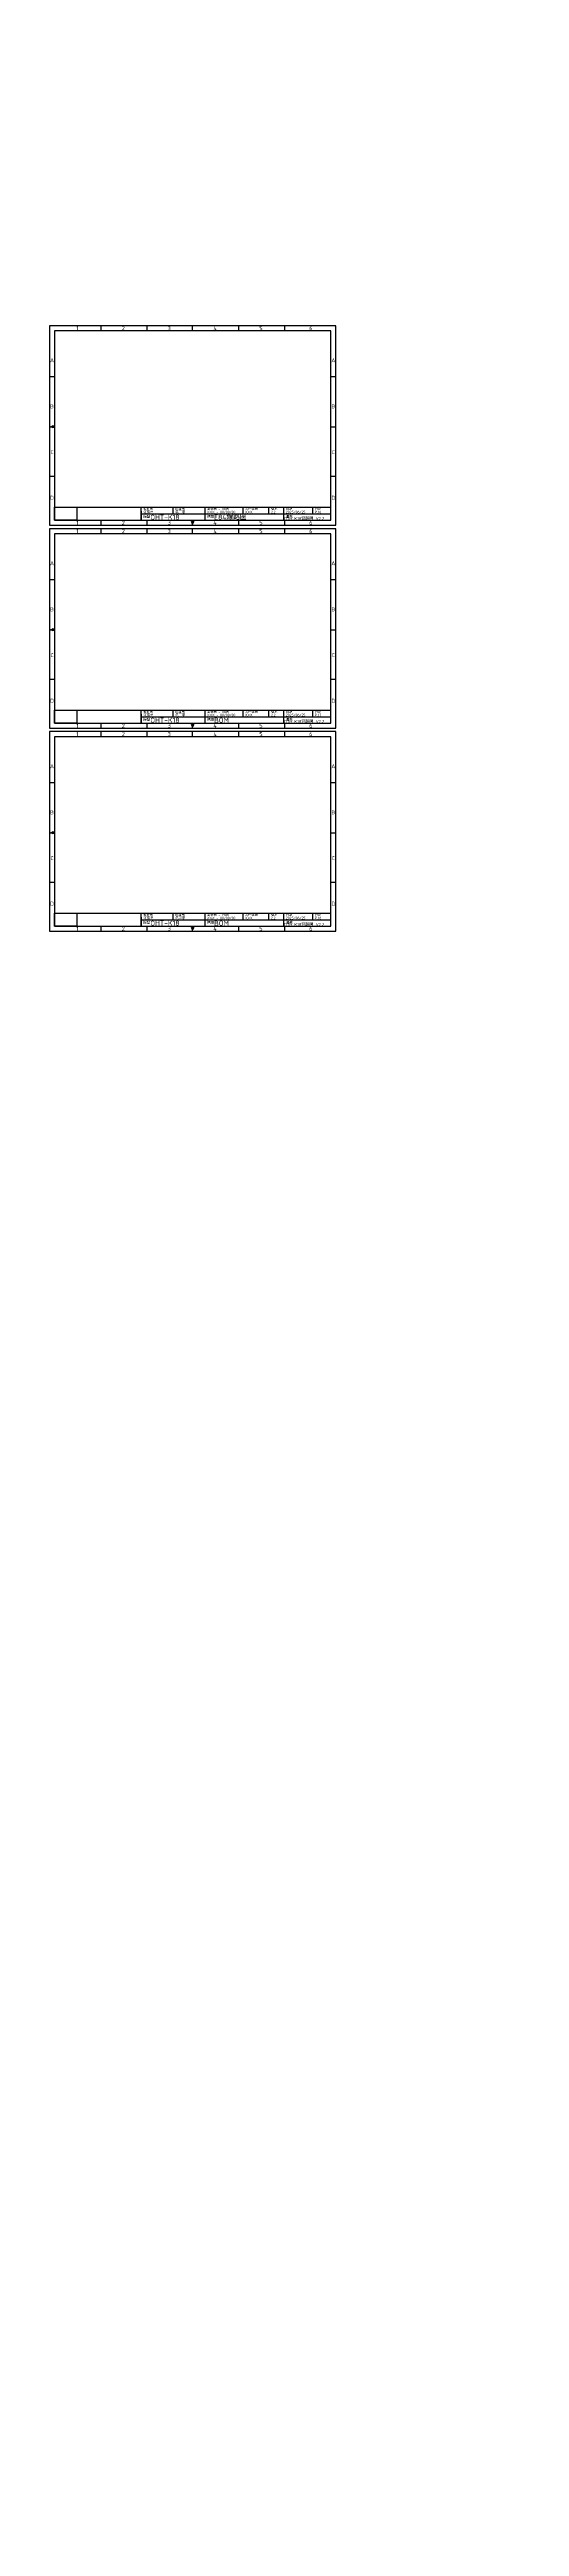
# Model space of a CAD drawing. Header units: millimetres. Extents: x -18 to 2429, y -1164 to 433.
# Drawn here: x 821 to 1057, y -1164 to 77 of the extents above; entities that cross this region are included whole.
import ezdxf
from ezdxf.enums import TextEntityAlignment as Align

# ---------------------------------------------------------------- set-up
doc = ezdxf.new("R2018")
doc.units = ezdxf.units.MM
for name, color, linetype in [('商標', 7, 'Continuous'), ('圖框', 7, 'Continuous'), ('文字框', 7, 'Continuous')]:
    doc.layers.add(name, color=color, linetype=linetype)
doc.layers.add('視埠', color=1, linetype='Continuous', plot=False)
doc.styles.add('ISO Proportional', font='isocp.shx', dxfattribs={"bigfont": 'chineset.shx'})
doc.styles.get("Standard").update_dxf_attribs({"font": 'txt.shx', "bigfont": 'chineset.shx'})
picture_1 = doc.add_image_def('image1.jpg', size_in_pixel=(194, 112))

# ---------------------------------------------------------------- blocks, each defined once
blk = doc.blocks.new('*U36')
at = {"color": 0, "linetype": 'ByBlock', "lineweight": 30, "width": 0.8, "flags": 104}
blk.add_attdef('說明', text='', height=0.9, dxfattribs=at).set_placement((-7.347638122934281e-17, 0.5), align=Align.TOP_LEFT)
blk = doc.blocks.new('A4橫式')
at = {"layer": '商標'}
for p, q in [((5.000000071097134, 18.25000005253219), (92.00000001856576, 18.25000005253219)), ((92.00000001856576, 14.25000005253122), (92.00000001856576, 5.250000052531387))]:
    blk.add_line(p, q, dxfattribs=at)
at = {"layer": '圖框'}
for p, q in [((51.5, 200.2500000131329), (51.5, 195.2500000131329)), ((97.5, 200.2500000131328), (97.5, 195.2500000131328)), ((143.5, 195.2500000131328), (143.5, 200.2500000131328)), ((189.5, 200.2500000131328), (189.5, 195.2500000131328)), ((235.5, 200.2500000131328), (235.5, 195.2500000131328)), ((5.000000071097134, 148.9999999474686), (7.109713351383107e-08, 148.9999999474686)), ((287, 148.9999999474686), (282, 148.9999999474686)), ((1.250000000000028, 99.00000000000001), (3.750000000000028, 100.25)), ((3.750000000000028, 100.25), (3.750000000000028, 97.75000000000001)), ((2.842170943040401e-14, 99.00000000000001), (4.999999947468638, 99.00000000000001)), ((3.750000000000028, 97.75000000000001), (1.250000000000028, 99.00000000000001)), ((281.9999999289029, 98.99999994746862), (286.9999999289029, 98.99999994746862)), ((5.000000071097134, 48.99999994746861), (7.109713351383107e-08, 48.99999994746861)), ((287, 48.99999994746857), (282, 48.99999994746857)), ((51.50000011553286, 5.249999981433405), (51.50000011553286, 0.2499999814334046)), ((97.50000011553286, 5.249999981433405), (97.50000011553286, 0.2499999814334046)), ((142.2500000444357, 4.000000088079986), (144.7500000444357, 4.000000088079986)), ((143.5000000444357, 1.500000088079986), (142.2500000444357, 4.000000088079986)), ((143.5000000444357, 0.2500000525313908), (143.5000000444357, 5.2499999814342)), ((144.7500000444357, 4.000000088079986), (143.5000000444357, 1.500000088079986)), ((189.5000001155329, 5.249999981433405), (189.5000001155329, 0.2499999814334046)), ((235.5000001155329, 5.249999981433405), (235.5000001155329, 0.2499999814334046))]:
    blk.add_line(p, q, dxfattribs=at)
blk.add_lwpolyline([(5.000000071097134, 195), (5.000000071097134, 5.249999968301346), (282.0000000177743, 5.249999994567055), (282.0000000888714, 195.0000000262657), (5.000000071097134, 195)], dxfattribs=at)
at = {"layer": '文字框', "color": 5}
for p, q in [((92.00000001856576, 18.25000005253219), (282.000000015342, 18.25000008808076)), ((92.00000001856574, 5.250000052531391), (92.00000001856576, 18.25000005253219)), ((92.00000001856579, 11.7500000525322), (156.0000000185657, 11.75000005253219)), ((124.0000000185657, 11.75000005253219), (124.0000000185657, 18.25000005253219)), ((156.0000000185657, 11.75000005253262), (156.0000000185657, 18.25000005253219)), ((156.0000000185657, 5.250000052532187), (156.0000000185657, 11.75000005253262)), ((156.0000000185657, 11.75000005253219), (220.0000000185656, 11.75000005253216)), ((194.0000000185657, 11.75000005253262), (194.0000000185657, 18.25000005253219)), ((220.0000000185655, 11.75000005253219), (220.0000000185655, 18.25000005253219)), ((220.0000000185656, 11.75000005253182), (282.0000000165581, 11.75000006398425)), ((235.0000000185655, 11.75000005253219), (235.0000000185655, 18.25000005253219)), ((235.0000000185655, 5.250000052531753), (235.0000000185655, 11.75000005253219)), ((264.0000000185655, 11.75000005253219), (264.0000000185655, 18.25000005253219))]:
    blk.add_line(p, q, dxfattribs=at)
at = {"layer": '視埠'}
blk.add_lwpolyline([(287, 0.2500000525313908), (287.0000000799843, 200.2500000131328), (7.998426099220524e-08, 200.2500000131328), (0, 0.2500000525313908)], close=True, dxfattribs=at)
at = {"layer": '圖框', "style": 'ISO Proportional'}
for s, p in [('1', (28.00000001856579, 197.7499998895043)), ('2', (74.0000000185658, 197.7499999420357)), ('3', (119.9999999474686, 197.7499999606023)), ('4', (166.0000000185658, 197.7499998895043)), ('5', (212.0000000185658, 197.7499999420357)), ('6', (262.0000000185659, 197.7499999420357)), ('A', (2.500000000000114, 165.5000000185666)), ('A', (284.5000000000001, 165.5000000185665)), ('B', (2.500000000000114, 119.5000000185666)), ('B', (284.5000000000001, 119.5000000185665)), ('C', (2.500000000000114, 73.5000000185666)), ('C', (284.5000000000001, 73.50000001856652)), ('D', (2.500000000000114, 27.75000007109799)), ('D', (284.5000000000001, 27.75000007109792)), ('1', (28.00000006300147, 2.74999992890281)), ('2', (74.00000006300147, 2.7499999814342)), ('3', (119.9999999919043, 2.750000000000796)), ('4', (166.0000000630015, 2.74999992890281)), ('5', (212.0000000630015, 2.7499999814342)), ('6', (262.0000000630015, 2.7499999814342))]:
    blk.add_text(s, height=4, dxfattribs=at).set_placement(p, align=Align.MIDDLE)
at = {"layer": '文字框', "style": 'ISO Proportional'}
for s, height, p in [('機器', 2.5, (94.00000001856579, 8.750000052532215)), ('設計者', 2.4, (94.0000000185657, 16.65696394406967)), ('檢查者', 2.4, (126.0000000185657, 16.65696394406967)), ('審核者 - 日期', 2.4, (158.0000000185656, 16.65696394407009)), ('標題', 2.5, (158.0000000185657, 8.750000052532187)), ('文件等級', 2.4, (196.0000000185656, 16.65696394407009)), ('版本', 2.4, (222.0000000185655, 16.65696394406967)), ('圖號', 2.5, (237.0000000185656, 8.750000052531384)), ('日期', 2.4, (237.0000000185655, 16.65696394406967)), ('頁碼', 2.4, (266.0000000185655, 16.65696394406967))]:
    blk.add_text(s, height=height, dxfattribs=at).set_placement(p, align=Align.MIDDLE_LEFT)
at = {"layer": '文字框', "style": 'ISO Proportional', "flags": 8}
for tag, p in [('DESIGNED_BY', (94.0000000185657, 13.78357708165623)), ('CHECKED_BY', (126.0000000185657, 13.78357708165623)), ('APPROVED_BY_DATE', (158.0000000185656, 13.78357708165665)), ('LEVELS', (196.0000000185656, 13.78357708165665)), ('EDITION', (222.0000000185655, 13.78357708165623)), ('DATE', (237.0000000185655, 13.78357708165623)), ('PAGE', (266.0000000185655, 13.78357708165623))]:
    blk.add_attdef(tag, text='', height=2.5, dxfattribs=at).set_placement(p, align=Align.MIDDLE_LEFT)
at = {"layer": '文字框', "color": 6, "style": 'ISO Proportional', "flags": 8}
for tag, height, p in [('MACHINE', 5, (101.0000000185658, 8.550000052531775)), ('TITLE', 5, (165.0000000185657, 8.550000052531981)), ('DRAWING_NUMBER', 3, (244.0000000185655, 8.550000052531662))]:
    blk.add_attdef(tag, text='', height=height, dxfattribs=at).set_placement(p, align=Align.MIDDLE_LEFT)
at = {"layer": '商標'}
image = blk.add_image(picture_1, insert=(5.000000071097134, 5.250000052531391), size_in_units=(22.517857142858524, 13.000000000000798), dxfattribs=at)
image.dxf.flags = 7

msp = doc.modelspace()

# ---------------------------------------------------------------- block references
at = {"linetype": 'ByBlock'}
ref = msp.add_blockref('*U36', (938.945280475843, 76.84933030629963), dxfattribs=at)
lines = msp.add_mtext('\\W0.8000;', dxfattribs={"color": 0, "linetype": 'ByBlock', "insert": (938.945280475843, 77.34933030629963), "char_height": 2.5, "attachment_point": 1})
ref.add_attrib('說明', '', (938.945280475843, 77.34933030629963), dxfattribs={"flags": 104}).embed_mtext(lines)
ref = msp.add_blockref('A4橫式', (821.472648993224, -161.1684777837827, -1334.735505200136), dxfattribs=dict(at, xscale=0.5, yscale=0.5, zscale=0.5))
ref.add_attrib('EDITION', '2.2', dxfattribs={"layer": '文字框', "height": 1.25, "style": 'ISO Proportional'}).set_placement((932.4726490025067, -154.401689295486, -1334.735505200136), align=Align.MIDDLE_LEFT)
ref.add_attrib('TITLE', 'E84線路圖', dxfattribs={"layer": '文字框', "color": 6, "height": 2.5, "style": 'ISO Proportional'}).set_placement((903.9726490025067, -157.0184778100481, -1334.735505200136), align=Align.MIDDLE_LEFT)
ref.add_attrib('DATE', '2025/06/25', dxfattribs={"layer": '文字框', "height": 1.25, "style": 'ISO Proportional'}).set_placement((939.9726490025067, -154.401689295486, -1334.735505200136), align=Align.MIDDLE_LEFT)
ref.add_attrib('APPROVED_BY_DATE', 'XXX - 00/00/00', dxfattribs={"layer": '文字框', "height": 1.25, "style": 'ISO Proportional'}).set_placement((900.4726490025067, -154.4016892954858, -1334.735505200136), align=Align.MIDDLE_LEFT)
ref.add_attrib('DESIGNED_BY', '沈祐丞', dxfattribs={"layer": '文字框', "height": 1.25, "style": 'ISO Proportional'}).set_placement((868.4726490025067, -154.401689295486, -1334.735505200136), align=Align.MIDDLE_LEFT)
ref.add_attrib('CHECKED_BY', '洪正忠', dxfattribs={"layer": '文字框', "height": 1.25, "style": 'ISO Proportional'}).set_placement((884.4726490025067, -154.401689295486, -1334.735505200136), align=Align.MIDDLE_LEFT)
ref.add_attrib('MACHINE', 'OHT-K18', dxfattribs={"layer": '文字框', "color": 6, "height": 2.5, "style": 'ISO Proportional'}).set_placement((871.972649002507, -157.0184778100481, -1334.735505200136), align=Align.MIDDLE_LEFT)
ref.add_attrib('LEVELS', 'XXX', dxfattribs={"layer": '文字框', "height": 1.25, "style": 'ISO Proportional'}).set_placement((919.4726490025067, -154.4016892954858, -1334.735505200136), align=Align.MIDDLE_LEFT)
ref.add_attrib('DRAWING_NUMBER', 'OTH K18電路圖_V2.2', dxfattribs={"layer": '文字框', "color": 6, "height": 1.5, "style": 'ISO Proportional'}).set_placement((938.9726490025067, -157.7001763617692, -1290.281063411268), align=Align.MIDDLE_LEFT)
ref.add_attrib('PAGE', 'P.16', dxfattribs={"layer": '文字框', "height": 1.25, "style": 'ISO Proportional'}).set_placement((954.4726490025067, -154.401689295486, -1334.735505200136), align=Align.MIDDLE_LEFT)
ref = msp.add_blockref('A4橫式', (821.4726489932241, -262.8850232773686, -1334.735505200136), dxfattribs=dict(at, xscale=0.5, yscale=0.5, zscale=0.5))
ref.add_attrib('EDITION', '2.2', dxfattribs={"layer": '文字框', "height": 1.25, "style": 'ISO Proportional'}).set_placement((932.4726490025068, -256.1182347890719, -1334.735505200136), align=Align.MIDDLE_LEFT)
ref.add_attrib('TITLE', 'BOM', dxfattribs={"layer": '文字框', "color": 6, "height": 2.5, "style": 'ISO Proportional'}).set_placement((903.9726490025068, -258.735023303634, -1334.735505200136), align=Align.MIDDLE_LEFT)
ref.add_attrib('DATE', '2025/06/25', dxfattribs={"layer": '文字框', "height": 1.25, "style": 'ISO Proportional'}).set_placement((939.9726490025068, -256.1182347890719, -1334.735505200136), align=Align.MIDDLE_LEFT)
ref.add_attrib('APPROVED_BY_DATE', 'XXX - 00/00/00', dxfattribs={"layer": '文字框', "height": 1.25, "style": 'ISO Proportional'}).set_placement((900.4726490025068, -256.1182347890717, -1334.735505200136), align=Align.MIDDLE_LEFT)
ref.add_attrib('DESIGNED_BY', '沈祐丞', dxfattribs={"layer": '文字框', "height": 1.25, "style": 'ISO Proportional'}).set_placement((868.4726490025068, -256.1182347890719, -1334.735505200136), align=Align.MIDDLE_LEFT)
ref.add_attrib('CHECKED_BY', '洪正忠', dxfattribs={"layer": '文字框', "height": 1.25, "style": 'ISO Proportional'}).set_placement((884.4726490025068, -256.1182347890719, -1334.735505200136), align=Align.MIDDLE_LEFT)
ref.add_attrib('MACHINE', 'OHT-K18', dxfattribs={"layer": '文字框', "color": 6, "height": 2.5, "style": 'ISO Proportional'}).set_placement((871.9726490025071, -258.735023303634, -1334.735505200136), align=Align.MIDDLE_LEFT)
ref.add_attrib('LEVELS', 'XXX', dxfattribs={"layer": '文字框', "height": 1.25, "style": 'ISO Proportional'}).set_placement((919.4726490025068, -256.1182347890717, -1334.735505200136), align=Align.MIDDLE_LEFT)
ref.add_attrib('DRAWING_NUMBER', 'OTH K18電路圖_V2.2', dxfattribs={"layer": '文字框', "color": 6, "height": 1.5, "style": 'ISO Proportional'}).set_placement((938.9726490025068, -259.4167218553551, -1290.281063411268), align=Align.MIDDLE_LEFT)
ref.add_attrib('PAGE', 'P.17', dxfattribs={"layer": '文字框', "height": 1.25, "style": 'ISO Proportional'}).set_placement((954.4726490025068, -256.1182347890719, -1334.735505200136), align=Align.MIDDLE_LEFT)
ref = msp.add_blockref('A4橫式', (821.4726489932241, -364.6015687709543, -1334.735505200136), dxfattribs=dict(at, xscale=0.5, yscale=0.5, zscale=0.5))
ref.add_attrib('EDITION', '2.2', dxfattribs={"layer": '文字框', "height": 1.25, "style": 'ISO Proportional'}).set_placement((932.4726490025068, -357.8347802826576, -1334.735505200136), align=Align.MIDDLE_LEFT)
ref.add_attrib('TITLE', 'BOM', dxfattribs={"layer": '文字框', "color": 6, "height": 2.5, "style": 'ISO Proportional'}).set_placement((903.9726490025068, -360.4515687972197, -1334.735505200136), align=Align.MIDDLE_LEFT)
ref.add_attrib('DATE', '2025/06/25', dxfattribs={"layer": '文字框', "height": 1.25, "style": 'ISO Proportional'}).set_placement((939.9726490025068, -357.8347802826576, -1334.735505200136), align=Align.MIDDLE_LEFT)
ref.add_attrib('APPROVED_BY_DATE', 'XXX - 00/00/00', dxfattribs={"layer": '文字框', "height": 1.25, "style": 'ISO Proportional'}).set_placement((900.4726490025068, -357.8347802826573, -1334.735505200136), align=Align.MIDDLE_LEFT)
ref.add_attrib('DESIGNED_BY', '沈祐丞', dxfattribs={"layer": '文字框', "height": 1.25, "style": 'ISO Proportional'}).set_placement((868.4726490025068, -357.8347802826576, -1334.735505200136), align=Align.MIDDLE_LEFT)
ref.add_attrib('CHECKED_BY', '洪正忠', dxfattribs={"layer": '文字框', "height": 1.25, "style": 'ISO Proportional'}).set_placement((884.4726490025068, -357.8347802826576, -1334.735505200136), align=Align.MIDDLE_LEFT)
ref.add_attrib('MACHINE', 'OHT-K18', dxfattribs={"layer": '文字框', "color": 6, "height": 2.5, "style": 'ISO Proportional'}).set_placement((871.9726490025071, -360.4515687972197, -1334.735505200136), align=Align.MIDDLE_LEFT)
ref.add_attrib('LEVELS', 'XXX', dxfattribs={"layer": '文字框', "height": 1.25, "style": 'ISO Proportional'}).set_placement((919.4726490025068, -357.8347802826573, -1334.735505200136), align=Align.MIDDLE_LEFT)
ref.add_attrib('DRAWING_NUMBER', 'OTH K18電路圖_V2.2', dxfattribs={"layer": '文字框', "color": 6, "height": 1.5, "style": 'ISO Proportional'}).set_placement((938.9726490025068, -361.1332673489409, -1290.281063411268), align=Align.MIDDLE_LEFT)
ref.add_attrib('PAGE', 'P.18', dxfattribs={"layer": '文字框', "height": 1.25, "style": 'ISO Proportional'}).set_placement((954.4726490025068, -357.8347802826576, -1334.735505200136), align=Align.MIDDLE_LEFT)

doc.saveas('drawing.dxf')
